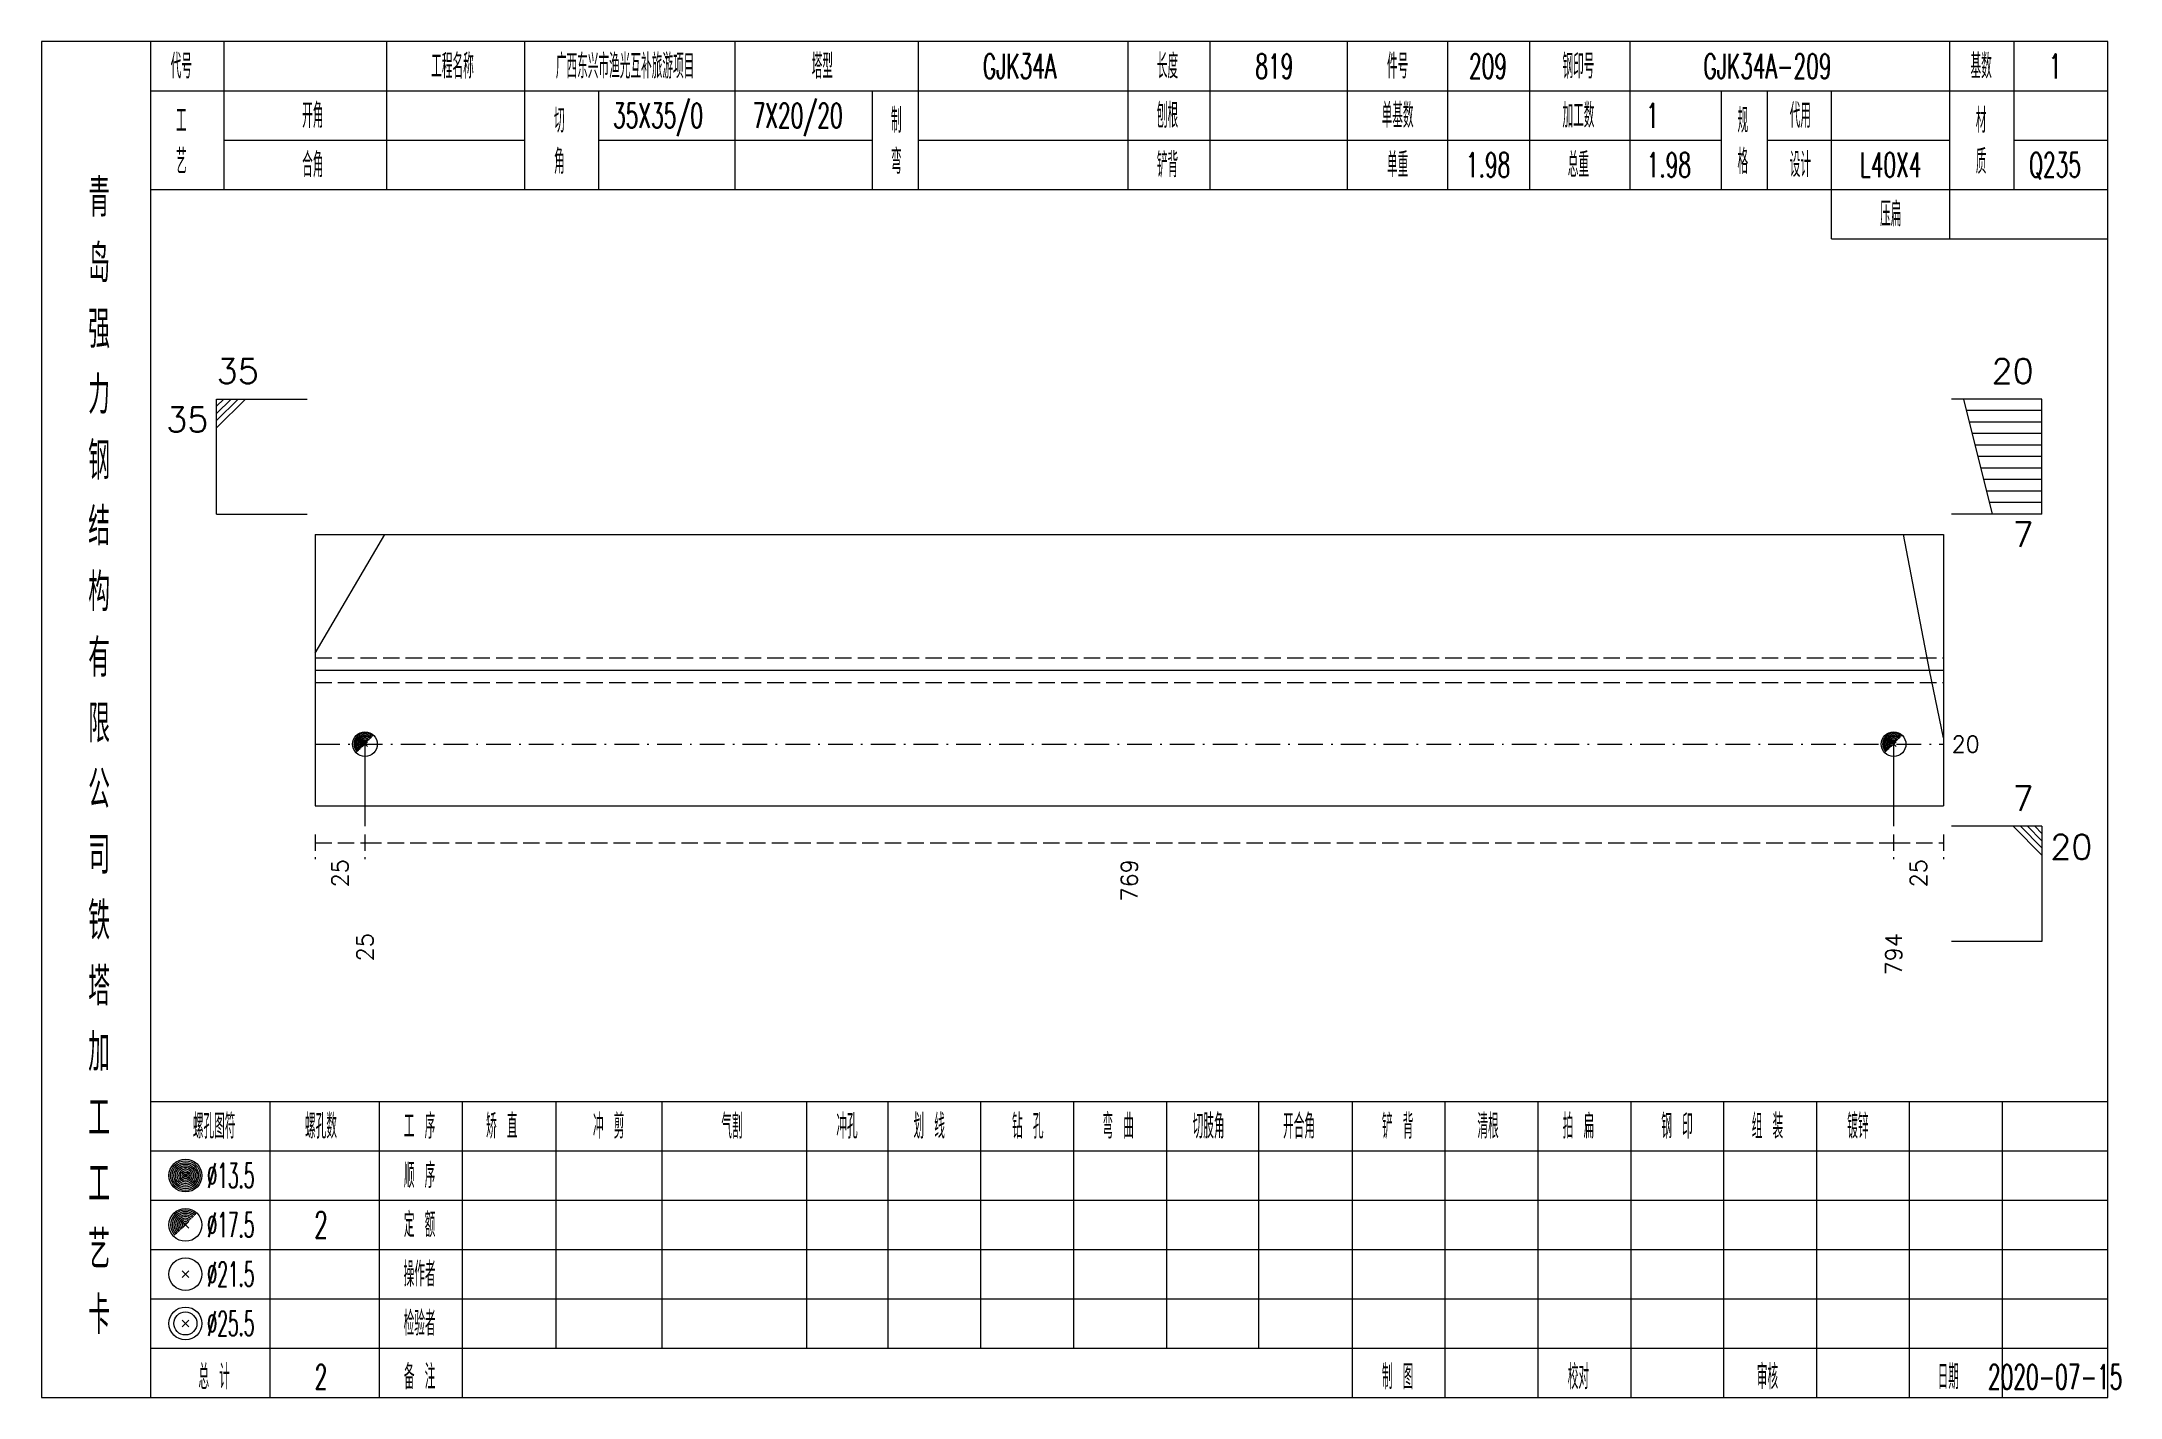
# Model space of a CAD drawing. Extents: x 0 to 2606, y -377 to 6479.
# Drawn here: x 0 to 252.9, y 6125 to 6290 of the extents above; entities that cross this region are included whole.
import ezdxf
from ezdxf.enums import TextEntityAlignment as Align

# ---------------------------------------------------------------- set-up
doc = ezdxf.new("R2010")
doc.units = 0
doc.header["$MEASUREMENT"] = 0
doc.linetypes.add('一点画线', pattern=[5.2, 3, -1, 0.2, -1])
doc.linetypes.add('虚线', pattern=[2.75, 2, -0.75])
doc.layers.get('0').update_dxf_attribs({"linetype": 'CONTINUOUS', "lineweight": 25})
doc.layers.add('1', color=7, linetype='CONTINUOUS', lineweight=25)
doc.layers.add('4', color=7, linetype='CONTINUOUS', lineweight=25)
doc.styles.get("Standard").update_dxf_attribs({"font": 'simplex.shx', "width": 0.7, "height": 3, "bigfont": 'gbhzfs.shx'})

msp = doc.modelspace()

# ---------------------------------------------------------------- texts
at = {"color": 7, "linetype": 'Continuous', "lineweight": 13}
msp.add_text('35', height=3, dxfattribs=at).set_placement((21.3, 6247.5), align=Align.BOTTOM_LEFT)
for s, p in [('20', (242.4, 6247.5)), ('7', (242.4, 6195.5))]:
    msp.add_text(s, height=3, dxfattribs=at).set_placement(p, align=Align.BOTTOM_RIGHT)
for s, p in [('35', (20.3, 6245.5)), ('7', (242.4, 6231.5))]:
    msp.add_text(s, height=3, dxfattribs=at).set_placement(p, align=Align.TOP_RIGHT)
msp.add_text('20', height=2, dxfattribs=at).set_placement((232.4, 6204.5), align=Align.MIDDLE_LEFT)
msp.add_text('20', height=3, dxfattribs=at).set_placement((244.4, 6193.5), align=Align.TOP_LEFT)
at = {"color": 8, "linetype": 'Continuous', "lineweight": 9}
for s, p in [('25', (36.32, 6190.5)), ('769', (132.35, 6190.5)), ('25', (228.38, 6190.5))]:
    msp.add_text(s, height=2, rotation=90, dxfattribs=at).set_placement(p, align=Align.MIDDLE_RIGHT)
at = {"layer": '1', "color": 7, "linetype": 'Continuous', "lineweight": 13}
for s, p in [('25', (39.35, 6181.5)), ('794', (225.35, 6181.5))]:
    msp.add_text(s, height=2, rotation=90, dxfattribs=at).set_placement(p, align=Align.MIDDLE_RIGHT)
at = {"layer": '4', "color": 1, "linetype": 'Continuous', "lineweight": 13}
for s, height, width, p in [('代号', 3, 0.6, (17, 6287)), ('工程名称', 3, 0.6, (50, 6287)), ('广西东兴市渔光互补旅游项目', 3, 0.6, (71, 6287)), ('塔型', 3, 0.6, (95, 6287)), ('GJK34A', 3, 0.6, (119, 6287)), ('长度', 3, 0.6, (137, 6287)), ('819', 3, 0.6, (150, 6287)), ('件号', 3, 0.6, (165, 6287)), ('209', 3, 0.6, (176, 6287)), ('钢印号', 3, 0.6, (187, 6287)), ('GJK34A-209', 3, 0.6, (210, 6287)), ('基数', 3, 0.6, (236, 6287)), ('1', 3, 0.6, (245, 6287)), ('工', 3, 0.6, (17, 6280.4)), ('开角', 3, 0.6, (33, 6281)), ('切', 3, 0.6, (63, 6280.4)), ('35X35/0', 3, 0.6, (75, 6281)), ('7X20/20', 3, 0.6, (92, 6281)), ('制', 3, 0.6, (104, 6280.4)), ('刨根', 3, 0.6, (137, 6281)), ('单基数', 3, 0.6, (165, 6281)), ('加工数', 3, 0.6, (187, 6281)), ('1', 3, 0.6, (196, 6281)), ('规', 3, 0.6, (207, 6280.4)), ('代用', 3, 0.6, (214, 6281)), ('材', 3, 0.6, (236, 6280.4)), ('艺', 3, 0.6, (17, 6275.4)), ('合角', 3, 0.6, (33, 6275)), ('角', 3, 0.6, (63, 6275.4)), ('弯', 3, 0.6, (104, 6275.4)), ('铲背', 3, 0.6, (137, 6275)), ('单重', 3, 0.6, (165, 6275)), ('1.98', 3, 0.6, (176, 6275)), ('总重', 3, 0.6, (187, 6275)), ('1.98', 3, 0.6, (198, 6275)), ('格', 3, 0.6, (207, 6275.4)), ('设计', 3, 0.6, (214, 6275)), ('L40X4', 3, 0.6, (225, 6275)), ('质', 3, 0.6, (236, 6275.4)), ('Q235', 3, 0.6, (245, 6275)), ('青', 4.6, 0.8, (7, 6271)), ('压扁', 3, 0.6, (225, 6269)), ('岛', 4.6, 0.8, (7, 6263)), ('强', 4.6, 0.8, (7, 6255)), ('力', 4.6, 0.8, (7, 6247)), ('钢', 4.6, 0.8, (7, 6239)), ('结', 4.6, 0.8, (7, 6231)), ('构', 4.6, 0.8, (7, 6223)), ('有', 4.6, 0.8, (7, 6215)), ('限', 4.6, 0.8, (7, 6207)), ('公', 4.6, 0.8, (7, 6199)), ('司', 4.6, 0.8, (7, 6191)), ('铁', 4.6, 0.8, (7, 6183)), ('塔', 4.6, 0.8, (7, 6175)), ('加', 4.6, 0.8, (7, 6167)), ('工', 4.6, 0.8, (7, 6159)), ('螺孔图符', 3, 0.6, (21, 6158)), ('螺孔数', 3, 0.6, (34, 6158)), ('工 序', 3, 0.6, (46, 6158)), ('矫 直', 3, 0.6, (56, 6158)), ('冲 剪', 3, 0.6, (69, 6158)), ('气割', 3, 0.6, (84, 6158)), ('冲孔', 3, 0.6, (98, 6158)), ('划 线', 3, 0.6, (108, 6158)), ('钻 孔', 3, 0.6, (120, 6158)), ('弯 曲', 3, 0.6, (131, 6158)), ('切肢角', 3, 0.6, (142, 6158)), ('开合角', 3, 0.6, (153, 6158)), ('铲 背', 3, 0.6, (165, 6158)), ('清根', 3, 0.6, (176, 6158)), ('拍 扁', 3, 0.6, (187, 6158)), ('钢 印', 3, 0.6, (199, 6158)), ('组 装', 3, 0.6, (210, 6158)), ('镀锌', 3, 0.6, (221, 6158)), ('工', 4.6, 0.8, (7, 6151)), ('%%C13.5', 3, 0.5, (23, 6152)), ('顺 序', 3, 0.6, (46, 6152)), ('%%C17.5', 3, 0.5, (23, 6146)), ('2', 3.2, 0.6, (34, 6146)), ('定 额', 3, 0.6, (46, 6146)), ('艺', 4.6, 0.8, (7, 6143)), ('操作者', 3, 0.6, (46, 6140)), ('%%C21.5', 3, 0.5, (23, 6140)), ('卡', 4.6, 0.8, (7, 6135)), ('%%C25.5', 3, 0.5, (23, 6134)), ('检验者', 3, 0.6, (46, 6134)), ('总 计', 3, 0.6, (21, 6127.5)), ('2', 3, 0.6, (34, 6127.5)), ('备 注', 3, 0.6, (46, 6127.5)), ('制 图', 3, 0.6, (165, 6127.5)), ('校对', 3, 0.6, (187, 6127.5)), ('审核', 3, 0.6, (210, 6127.5)), ('日期', 3, 0.6, (232, 6127.5)), ('2020-07-15', 3, 0.6, (245, 6127.5))]:
    msp.add_text(s, height=height, dxfattribs=dict(at, width=width)).set_placement(p, align=Align.MIDDLE_CENTER)

# ---------------------------------------------------------------- linework, layer by layer
at = {"color": 7, "linetype": 'Continuous', "lineweight": 13}
for p, q in [((21.3, 6246.5), (32.3, 6246.5)), ((21.3, 6232.5), (21.3, 6246.5)), ((22.18, 6246.5), (21.3, 6245.62)), ((23.05, 6246.5), (21.3, 6244.75)), ((23.93, 6246.5), (21.3, 6243.88)), ((24.8, 6246.5), (21.3, 6243)), ((243.4, 6246.5), (232.4, 6246.5)), ((237.4, 6232.5), (233.9, 6246.5)), ((243.4, 6232.5), (243.4, 6246.5)), ((243.4, 6245.1), (234.25, 6245.1)), ((243.4, 6243.7), (234.6, 6243.7)), ((243.4, 6242.3), (234.95, 6242.3)), ((243.4, 6240.9), (235.3, 6240.9)), ((243.4, 6239.5), (235.65, 6239.5)), ((243.4, 6238.1), (236, 6238.1)), ((243.4, 6236.7), (236.35, 6236.7)), ((243.4, 6235.3), (236.7, 6235.3)), ((243.4, 6233.9), (237.05, 6233.9)), ((21.3, 6232.5), (32.3, 6232.5)), ((243.4, 6232.5), (232.4, 6232.5)), ((33.3, 6215.56), (41.77, 6230)), ((229.71, 6213.5), (226.56, 6230)), ((231.4, 6205.25), (229.71, 6213.5)), ((39.35, 6204.5), (39.35, 6194.5)), ((225.35, 6204.5), (225.35, 6194.5)), ((243.4, 6194.5), (232.4, 6194.5)), ((239.9, 6194.5), (243.4, 6191)), ((240.78, 6194.5), (243.4, 6191.88)), ((241.65, 6194.5), (243.4, 6192.75)), ((242.53, 6194.5), (243.4, 6193.62)), ((243.4, 6194.5), (243.4, 6180.5)), ((243.4, 6180.5), (232.4, 6180.5))]:
    msp.add_line(p, q, dxfattribs=at)
at = {"color": 7, "linetype": 'Continuous', "lineweight": 18}
for p, q in [((33.3, 6230), (33.3, 6197)), ((33.3, 6230), (231.4, 6230)), ((231.4, 6230), (231.4, 6197)), ((33.3, 6213.5), (231.4, 6213.5))]:
    msp.add_line(p, q, dxfattribs=at)
at = {"color": 1, "linetype": '虚线', "lineweight": 18}
for p, q in [((33.3, 6215), (231.4, 6215)), ((33.3, 6212), (231.4, 6212))]:
    msp.add_line(p, q, dxfattribs=at)
at = {"color": 3, "linetype": '一点画线', "lineweight": 13}
msp.add_line((33.3, 6204.5), (231.4, 6204.5), dxfattribs=at)
at = {"color": 8, "linetype": '虚线', "lineweight": 9}
for p, q in [((33.3, 6193.5), (33.3, 6190.5)), ((33.3, 6192.5), (39.35, 6192.5)), ((39.35, 6193.5), (39.35, 6190.5)), ((39.35, 6193.5), (39.35, 6190.5)), ((39.35, 6192.5), (225.35, 6192.5)), ((225.35, 6193.5), (225.35, 6190.5)), ((225.35, 6193.5), (225.35, 6190.5)), ((225.35, 6192.5), (231.4, 6192.5)), ((231.4, 6193.5), (231.4, 6190.5))]:
    msp.add_line(p, q, dxfattribs=at)
at = {"layer": '1', "color": 7, "linetype": 'Continuous', "lineweight": 0}
for p, q in [((39.05, 6204.2), (39.65, 6204.8)), ((39.05, 6204.8), (39.65, 6204.2)), ((225.05, 6204.2), (225.65, 6204.8)), ((225.05, 6204.8), (225.65, 6204.2))]:
    msp.add_line(p, q, dxfattribs=at)
at = {"layer": '1', "color": 7, "linetype": 'Continuous', "lineweight": 18}
msp.add_line((33.3, 6197), (231.4, 6197), dxfattribs=at)
at = {"layer": '1', "color": 7, "linetype": 'Continuous', "lineweight": 13}
for centre in [(39.35, 6204.5), (225.35, 6204.5)]:
    msp.add_circle(centre, 1.5, dxfattribs=at)
for centre, radius in [((39.35, 6204.5), 1.35), ((39.35, 6204.5), 1.2), ((39.35, 6204.5), 1.05), ((39.35, 6204.5), 0.9), ((39.35, 6204.5), 0.75), ((39.35, 6204.5), 0.6), ((39.35, 6204.5), 0.45), ((39.35, 6204.5), 0.3), ((225.35, 6204.5), 1.35), ((225.35, 6204.5), 1.2), ((225.35, 6204.5), 1.05), ((225.35, 6204.5), 0.9), ((225.35, 6204.5), 0.75), ((225.35, 6204.5), 0.6), ((225.35, 6204.5), 0.45), ((225.35, 6204.5), 0.3), ((39.35, 6204.5), 0.15), ((225.35, 6204.5), 0.15)]:
    msp.add_arc(centre, radius, 45, 225, dxfattribs=at)
at = {"layer": '4', "color": 1, "linetype": 'Continuous', "lineweight": 18}
for p, q in [((13.3, 6125), (13.3, 6290)), ((22.2, 6272), (22.2, 6290)), ((42, 6272), (42, 6290)), ((58.8, 6272), (58.8, 6290)), ((84.4, 6272), (84.4, 6290)), ((106.7, 6272), (106.7, 6290)), ((132.2, 6272), (132.2, 6290)), ((142.2, 6272), (142.2, 6290)), ((158.9, 6272), (158.9, 6290)), ((171.1, 6272), (171.1, 6290)), ((181.1, 6272), (181.1, 6290)), ((193.3, 6272), (193.3, 6290)), ((232.2, 6266), (232.2, 6290)), ((240, 6272), (240, 6290)), ((13.3, 6284), (251.4, 6284)), ((67.8, 6272), (67.8, 6284)), ((101.1, 6272), (101.1, 6284)), ((204.4, 6272), (204.4, 6284)), ((210, 6272), (210, 6284)), ((217.8, 6266), (217.8, 6284)), ((22.2, 6278), (58.8, 6278)), ((67.8, 6278), (101.1, 6278)), ((106.7, 6278), (204.4, 6278)), ((210, 6278), (232.2, 6278)), ((240, 6278), (251.4, 6278)), ((13.3, 6272), (251.4, 6272)), ((217.8, 6266), (251.4, 6266)), ((13.3, 6161), (251.4, 6161)), ((27.8, 6125), (27.8, 6161)), ((41.1, 6125), (41.1, 6161)), ((51.2, 6125), (51.2, 6161)), ((62.6, 6131), (62.6, 6161)), ((75.5, 6131), (75.5, 6161)), ((93.1, 6131), (93.1, 6161)), ((103, 6131), (103, 6161)), ((114.3, 6131), (114.3, 6161)), ((125.6, 6131), (125.6, 6161)), ((136.9, 6131), (136.9, 6161)), ((148.1, 6131), (148.1, 6161)), ((159.5, 6131), (159.5, 6161)), ((170.8, 6131), (170.8, 6161)), ((182.1, 6131), (182.1, 6161)), ((193.4, 6131), (193.4, 6161)), ((204.7, 6131), (204.7, 6161)), ((216, 6131), (216, 6161)), ((227.3, 6131), (227.3, 6161)), ((238.6, 6131), (238.6, 6161)), ((13.3, 6155), (251.4, 6155)), ((13.3, 6149), (251.4, 6149)), ((13.3, 6143), (251.4, 6143)), ((13.3, 6137), (251.4, 6137)), ((13.3, 6131), (251.4, 6131)), ((159.5, 6125), (159.5, 6131)), ((170.8, 6125), (170.8, 6131)), ((182.1, 6125), (182.1, 6131)), ((193.4, 6125), (193.4, 6131)), ((204.7, 6125), (204.7, 6131)), ((216, 6125), (216, 6131)), ((227.3, 6125), (227.3, 6131)), ((238.6, 6125), (238.6, 6131))]:
    msp.add_line(p, q, dxfattribs=at)
at = {"layer": '4', "color": 7, "linetype": 'Continuous', "lineweight": 13}
for p, q in [((17.3, 6151.8), (17.7, 6152.2)), ((17.7, 6151.8), (17.3, 6152.2)), ((17.1, 6139.6), (17.9, 6140.4)), ((17.9, 6139.6), (17.1, 6140.4)), ((17.1, 6133.6), (17.9, 6134.4)), ((17.9, 6133.6), (17.1, 6134.4))]:
    msp.add_line(p, q, dxfattribs=at)
at = {"layer": '4', "color": 7, "linetype": 'Continuous', "lineweight": 0}
for p, q in [((17.1, 6145.6), (17.9, 6146.4)), ((17.1, 6146.4), (17.9, 6145.6))]:
    msp.add_line(p, q, dxfattribs=at)
at = {"layer": '4', "color": 1, "linetype": 'Continuous', "lineweight": 18}
msp.add_lwpolyline([(0, 6290), (0, 6125), (251.4, 6125), (251.4, 6290)], close=True, dxfattribs=at)
at = {"layer": '4', "color": 7, "linetype": 'Continuous', "lineweight": 13}
for centre, radius in [((17.5, 6152), 2), ((17.5, 6152), 1.8), ((17.5, 6152), 1.6), ((17.5, 6152), 1.4), ((17.5, 6152), 1.2), ((17.5, 6152), 1), ((17.5, 6152), 0.8), ((17.5, 6152), 0.6), ((17.5, 6152), 0.4), ((17.5, 6152), 0.2), ((17.5, 6146), 2), ((17.5, 6140), 2), ((17.5, 6134), 2), ((17.5, 6134), 1.4)]:
    msp.add_circle(centre, radius, dxfattribs=at)
for radius in [1.8, 1.6, 1.4, 1.2, 1, 0.8, 0.6, 0.4, 0.2]:
    msp.add_arc((17.5, 6146), radius, 45, 225, dxfattribs=at)

msp.set_redraw_order([(e.dxf.handle, doc.entitydb.next_handle()) for e in msp.query("TEXT MTEXT ATTDEF DIMENSION ARC_DIMENSION")])  # texts and dimensions are drawn at this point

doc.saveas('drawing.dxf')
